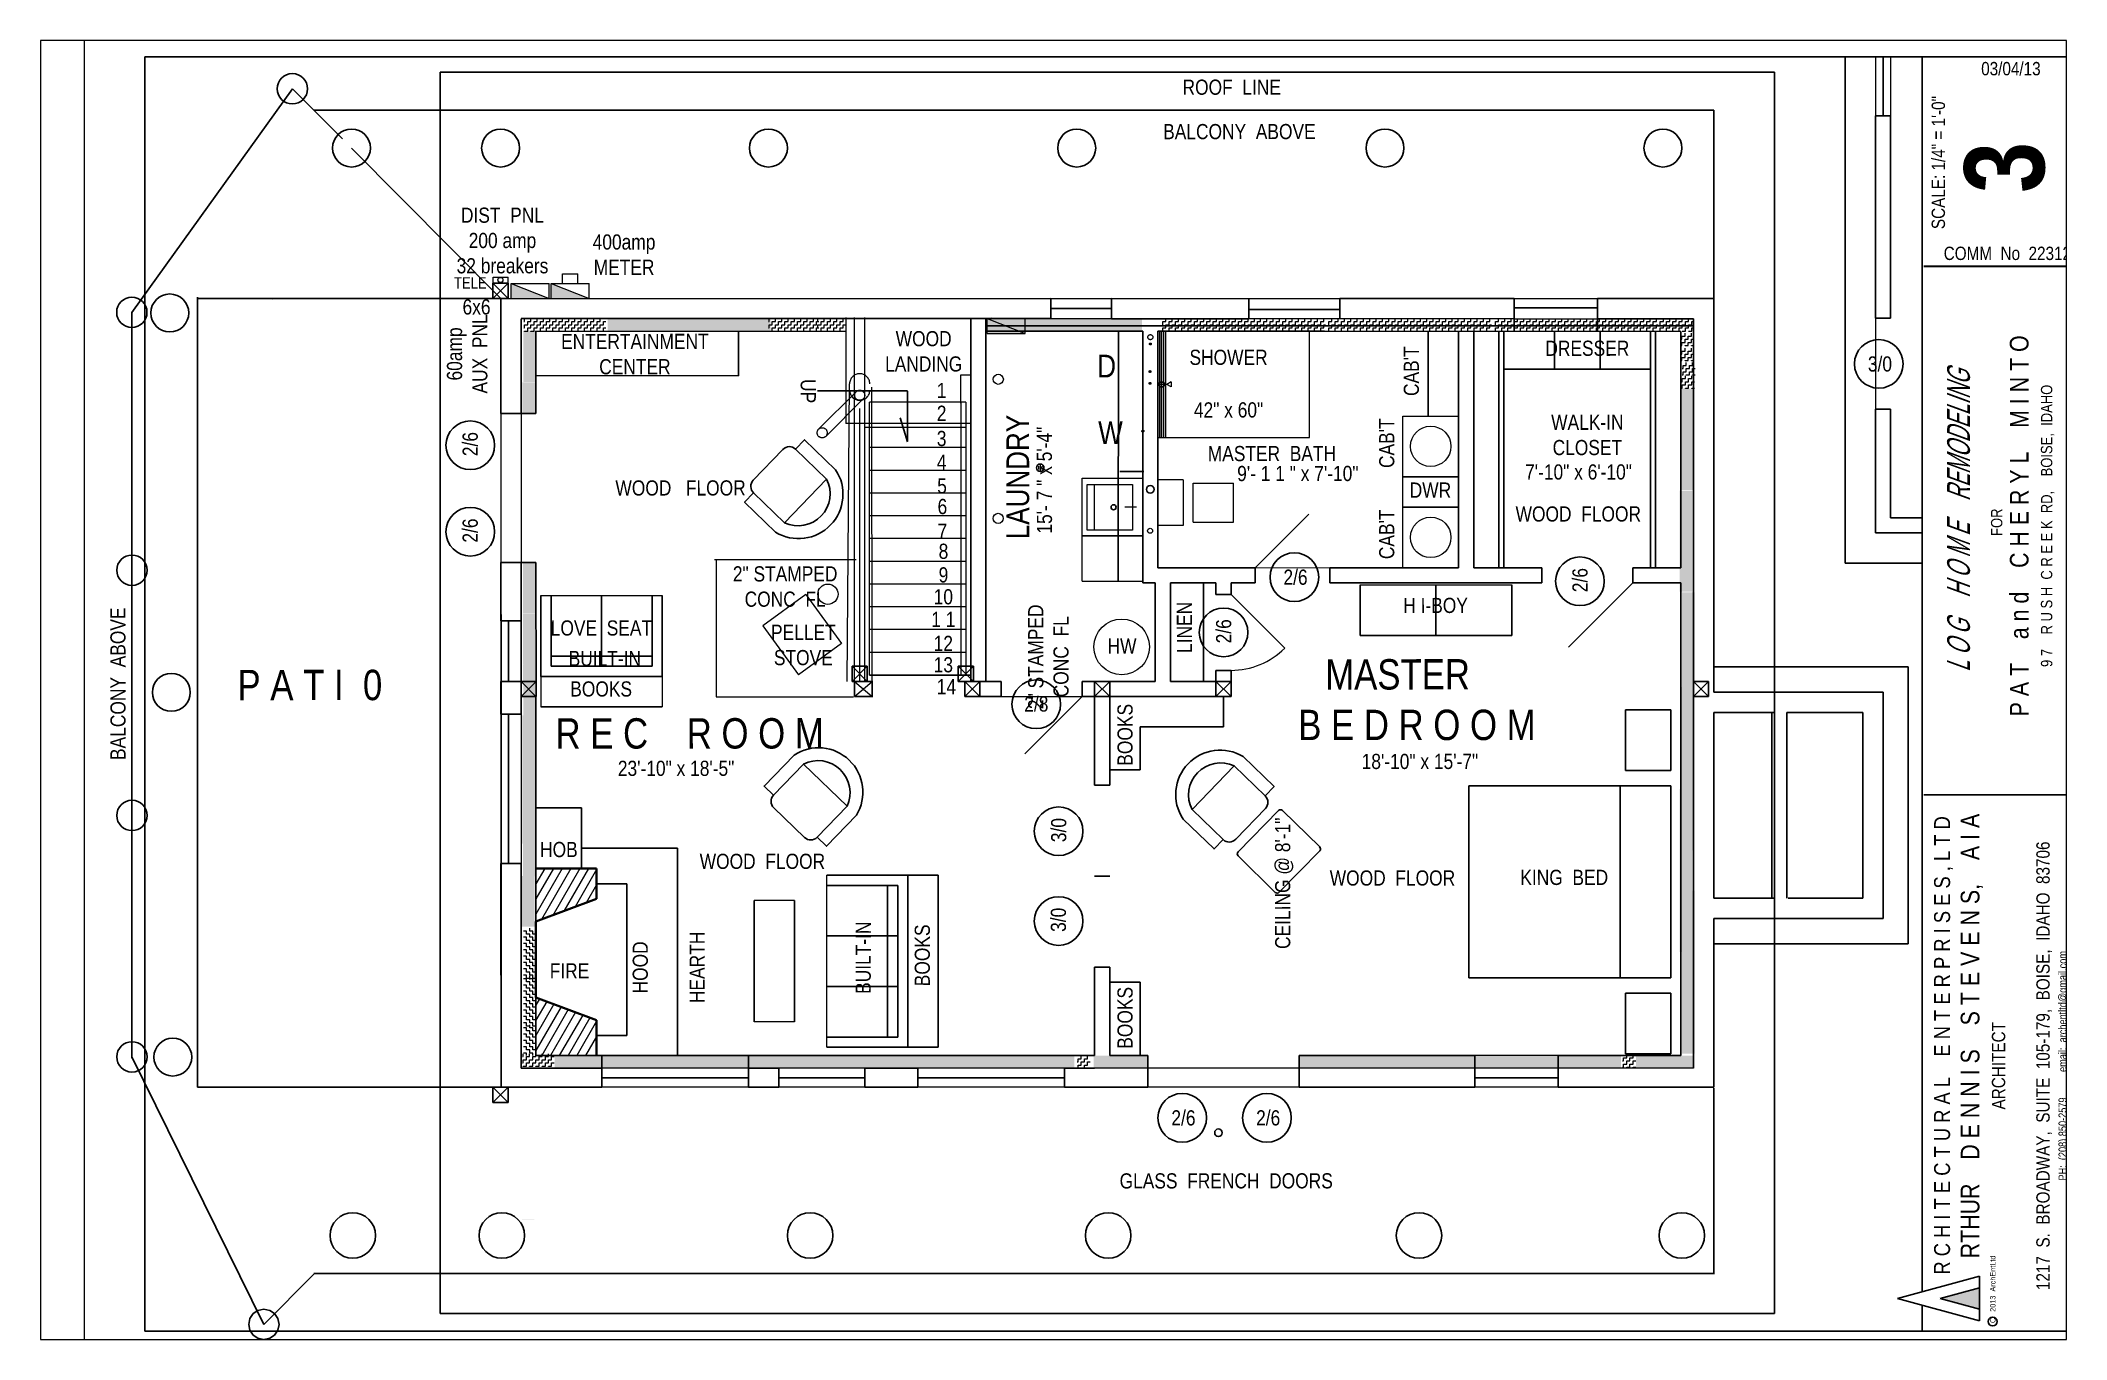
# Paper-space layout '11x17' of a CAD drawing. Header units: inches. Extents: x 0 to 16.7, y 0 to 10.7.
# The model-space entities are those that its viewports show. They can reach past a viewport. Long polylines and large blocks are cut down to what shows.
import ezdxf

# ---------------------------------------------------------------- set-up
doc = ezdxf.new("R2010")
doc.units = ezdxf.units.IN
doc.header["$MEASUREMENT"] = 0
for name, pattern in [('DASHDOT2', [0.5, 0.25, -0.125, 0, -0.125]), ('DOT', [0.25, 0, -0.25]), ('HIDDEN', [0.375, 0.25, -0.125])]:
    doc.linetypes.add(name, pattern=pattern)
for name, color, linetype, lineweight in [('BUILT-INS', 36, 'Continuous', 25), ('CONCRETE', 7, 'Continuous', 25), ('COUNTERTOPS', 7, 'Continuous', 20), ('DRIVEWAY', 7, 'DOT', 30), ('ELEC SYMBOLS', 7, 'Continuous', 20), ('FOUNDATION', 7, 'Continuous', 30), ('FURNITURE', 36, 'Continuous', 25), ('HVAC', 1, 'Continuous', 20), ('MASONRY', 14, 'Continuous', 30), ('PLUMBING', 5, 'Continuous', 20), ('ROOF', 7, 'HIDDEN', 30), ('STAIRS', 7, 'Continuous', 20), ('STAMPED  CONC  FL', 1, 'Continuous', 20), ('WALL FRAMING', 7, 'Continuous', 30), ('WALLS', 7, 'Continuous', 30), ('WINDOWS', 5, 'Continuous', 30)]:
    doc.layers.add(name, color=color, linetype=linetype, lineweight=lineweight)
for name, color, linetype in [('LLPLUMBING', 102, 'Continuous'), ('TEXT', 7, 'Continuous'), ('TEXT80', 15, 'Continuous'), ('TITLE BLOCK', 7, 'Continuous'), ('TITLE_BLOCK', 250, 'Continuous')]:
    doc.layers.add(name, color=color, linetype=linetype)
doc.styles.add('ARCH ENT', font='technical.ttf', dxfattribs={"height": 2})
doc.styles.add('ARCHENT', font='technical.ttf', dxfattribs={"height": 6})
doc.styles.add('EXIST', font='romans.shx', dxfattribs={"width": 0.75, "oblique": 20, "height": 12})

psp = doc.layouts.new('11x17')

msp = doc.modelspace()

# ---------------------------------------------------------------- texts
at = {"layer": 'COUNTERTOPS', "insert": (272.31, 720.16), "char_height": 6, "width": 360.0625, "attachment_point": 5, "rotation": 90.03277, "style": 'ARCHENT'}
msp.add_mtext("{\\C7;CAB'T}", dxfattribs=at)
at = {"layer": 'PLUMBING', "insert": (167.51, 639.91), "char_height": 6, "width": 360.0625, "attachment_point": 5, "rotation": 0.03277, "style": 'ARCHENT'}
msp.add_mtext('{\\C5;HW}', dxfattribs=at)
at = {"layer": 'STAMPED  CONC  FL', "char_height": 6, "width": 360.0625, "attachment_point": 5, "style": 'ARCHENT'}
for insert, rotation in [((34.19, 663.42), 0.03277), ((138.4, 635.66), 90.03277)]:
    msp.add_mtext('{\\C7;2" STAMPED\\PCONC  FL}', dxfattribs=dict(at, insert=insert, rotation=rotation))
at = {"layer": 'TEXT80', "attachment_point": 5, "style": 'ARCHENT'}
for s, insert, char_height, width, rotation in [('{\\C7;ROOF  LINE}', (210.93, 860.94), 6, 360.0625, 0.03277), ('{\\C7;BALCONY  ABOVE}', (213.97, 843.37), 6, 360.0625, 0.03277), ('{\\C6;TELE}', (-90.4, 783.57), 4.5, 270.0469, 0.03277), ('{\\C7;6x6}', (-87.95, 774.01), 6, 360.0625, 0.03277), ('{\\C7;ENTERTAINMENT\\PCENTER}', (-25.28, 755.36), 6, 360.0625, 0.03277), ('{\\C7;WOOD\\PLANDING}', (89.01, 756.45), 6, 360.0625, 0.03277), ('{\\C7;D}', (161.43, 750.66), 9, 360.0625, 0.03277), ('{\\C7;SHOWER}', (209.67, 754.08), 6, 360.0625, 0.03277), ("{\\C7;CAB'T}", (282.04, 748.63), 6, 360.0625, 90.03277), ('{\\C7;DRESSER}', (351.67, 757.66), 6, 360.0625, 0.03277), ('{\\C7;DRESSER}', (351.67, 757.66), 6, 360.0625, 0.03277), ('{\\C7;3/0}', (467.47, 751.45), 6, 360.0625, 0.03277), ('{\\C7;UP}', (43.29, 740.74), 6, 360.0625, 270.03277), ('{\\C7;1}', (96.12, 740.99), 6, 360.0625, 0.03277), ('{\\C7;1}', (96.12, 740.99), 6, 360.0625, 0.03277), ('{\\C7;2}', (96.12, 731.99), 6, 360.0625, 0.03277), ('{\\C7;2}', (96.12, 731.99), 6, 360.0625, 0.03277), ('{\\C7;LAUNDRY}', (126.33, 706.76), 9, 360.0625, 90.03277), ('{\\C7;42" x 60"}', (209.67, 733.27), 6, 360.0625, 0.03277), ('{\\C7;WALK-IN\\PCLOSET}', (351.67, 723.39), 6, 360.0625, 0.03277), ('{\\C7;2/6}', (-90.43, 719.79), 6, 360.0625, 89.96723), ('{\\C7;3}', (96.12, 721.97), 6, 360.0625, 0.03277), ('{\\C7;3}', (96.12, 721.97), 6, 360.0625, 0.03277), ('{\\C7;15\'- 7 " x 5\'-4"}', (136.83, 705.53), 6, 360.0625, 90.03277), ('{\\C7;W}', (162.94, 724.29), 9, 360.0625, 0.03277), ('{\\C7;4}', (96.12, 712.62), 6, 360.0625, 0.03277), ('{\\C7;4}', (96.12, 712.62), 6, 360.0625, 0.03277), ('{\\C7;\\P^IMASTER  BATH}', (225.88, 721.01), 6, 360.0625, 0.03277), ('{\\C7;5}', (96.28, 703.22), 6, 360.0625, 0.03277), ('{\\C7;5}', (96.28, 703.22), 6, 360.0625, 0.03277), ('{\\C7;9\'- 1 1 " x 7\'-10"}', (237.09, 708.13), 6, 360.0625, 0.03277), ('{\\C7;7\'-10" x 6\'-10"}', (348.17, 708.73), 6, 360.0625, 0.03277), ('{\\C7;WOOD   FLOOR}', (-7.21, 702.41), 6, 360.0625, 0.03277), ('{\\C7;6}', (96.42, 695.06), 6, 360.0625, 0.03277), ('{\\C7;6}', (96.42, 695.06), 6, 360.0625, 0.03277), ('{\\C7;DWR}', (289.57, 701.61), 6, 360.0625, 0.03277), ('{\\C7;2/6}', (-90.43, 685.59), 6, 360.0625, 89.96723), ("{\\C7;CAB'T}", (272.31, 684.11), 6, 360.0625, 90.03277), ('{\\C7;WOOD  FLOOR}', (348.09, 692.12), 6, 360.0625, 0.03277), ('{\\C7;7}', (96.42, 685.35), 6, 360.0625, 0.03277), ('{\\C7;7}', (96.42, 685.35), 6, 360.0625, 0.03277), ('{\\C7;8}', (96.85, 677.36), 6, 360.0625, 0.03277), ('{\\C7;8}', (96.85, 677.36), 6, 360.0625, 0.03277), ('{\\C7;9}', (96.85, 668.02), 6, 360.0625, 0.03277), ('{\\C7;9}', (96.85, 668.02), 6, 360.0625, 0.03277), ('{\\C7;2/6}', (236.17, 667.1), 6, 360.0625, 0.03277), ('{\\C7;2/6}', (348.8, 665.99), 6, 360.0625, 90.03277), ('{\\C7;10}', (96.79, 659.36), 6, 360.0625, 0.03277), ('{\\C7;10}', (96.79, 659.36), 6, 360.0625, 0.03277), ('{\\C7;H I-BOY}', (291.6, 655.94), 6, 360.0625, 0.03277), ('{\\C7;LOVE  SEAT}', (-38.53, 647.02), 6, 360.0625, 359.96723), ('{\\C7;1 1}', (96.79, 650.47), 6, 360.0625, 0.03277), ('{\\C7;1 1}', (96.79, 650.47), 6, 360.0625, 0.03277), ('{\\C7;LINEN}', (192.2, 647.29), 6, 360.0625, 90.03277), ('{\\C7;2/6}', (207.77, 645.75), 6, 360.0625, 90.03277), ('{\\C7;PELLET\\PSTOVE}', (41.39, 640.3), 6, 360.0625, 359.96723), ('{\\C7;12}', (96.79, 640.96), 6, 360.0625, 0.03277), ('{\\C7;12}', (96.79, 640.96), 6, 360.0625, 0.03277), ('{\\C7;BUILT-IN}', (-37.17, 634.96), 6, 360.0625, 359.96723), ('{\\C7;13}', (96.79, 632.47), 6, 360.0625, 0.03277), ('{\\C7;13}', (96.79, 632.47), 6, 360.0625, 0.03277), ('{\\C7;MASTER\\P    B E D R O O M }', (276.57, 618.63), 12, 360.0625, 0.03277), ('{\\C7;P A T I  0}', (-153.91, 624.42), 12, 360.0625, 0.03277), ('{\\C7;14}', (98.02, 623.85), 6, 360.0625, 0.03277), ('{\\C7;14}', (98.02, 623.85), 6, 360.0625, 0.03277), ('{\\C7;2/8}', (133.59, 616.95), 6, 360.0625, 359.96723), ('{\\C7;R E C    R O O M}', (-3.61, 605.28), 12, 360.0625, 0.03277), ('{\\C7;BOOKS}', (168.74, 604.8), 6, 360.0625, 89.96723), ('{\\C7;23\'-10" x 18\'-5"}', (-8.97, 591.5), 6, 360.0625, 0.03277), ('{\\C7;18\'-10" x 15\'-7"}', (285.4, 594.23), 6, 360.0625, 0.03277), ('{\\C7;3/0}', (142.49, 567.11), 6, 360.0625, 90.03277), ('{\\C7;WOOD  FLOOR}', (25.19, 554.71), 6, 360.0625, 0.03277), ('{\\C7;WOOD  FLOOR}', (274.54, 548.12), 6, 360.0625, 0.03277), ('{\\C7;KING  BED}', (342.52, 548.36), 6, 360.0625, 0.03277), ('{\\C7;BUILT-IN}', (65.14, 516.64), 6, 360.0625, 89.96723), ('{\\C7;BOOKS}', (88.5, 517.56), 6, 360.0625, 89.96723), ('{\\C7;3/0}', (142.36, 531.62), 6, 360.0625, 90.03277), ('{\\C7;FIRE}', (-51.15, 511.43), 6, 360.0625, 359.96723), ('{\\C7;BOOKS}', (168.74, 492.84), 6, 360.0625, 89.96723), ('{\\C7;2/6}', (191.82, 453.23), 6, 360.0625, 359.96723), ('{\\C7;2/6}', (225.35, 453.23), 6, 360.0625, 359.96723)]:
    msp.add_mtext(s, dxfattribs=dict(at, insert=insert, char_height=char_height, width=width, rotation=rotation))
at = {"layer": 'TEXT80', "color": 3, "char_height": 6, "width": 360.0625, "attachment_point": 5, "style": 'ARCHENT'}
for s, insert, rotation in [('{\\C7;DIST  PNL\\P200 amp\\P32 breakers}', (-77.69, 800.3), 0.03277), ('{\\C7;400amp\\PMETER}', (-29.57, 794.74), 0.03277), ('{\\C7;60amp\\PAUX  PNL}', (-91.63, 755.46), 90.03277), ('{\\C7;BALCONY  ABOVE}', (-229.82, 625), 90.03277), ('{\\C7;CEILING @ 8\'-1"}', (231.7, 546.06), 90.03277), ('{\\C7;GLASS  FRENCH  DOORS}', (208.74, 428.32), 0.03277)]:
    msp.add_mtext(s, dxfattribs=dict(at, insert=insert, rotation=rotation))
at = {"layer": 'TEXT80', "color": 1, "linetype": 'Continuous', "lineweight": 30, "char_height": 6, "width": 360.0625, "attachment_point": 5, "style": 'ARCHENT'}
for s, insert, rotation in [('{\\C7;BOOKS}', (-38.64, 622.9), 359.96723), ('{\\C7;HOB}', (-55.36, 559.39), 359.96723), ('{\\C7;HOOD}', (-23.12, 512.79), 89.96723), ('{\\C7;HEARTH}', (-0.62, 512.79), 89.96723)]:
    msp.add_mtext(s, dxfattribs=dict(at, insert=insert, rotation=rotation))
at = {"layer": 'TITLE BLOCK', "color": 7, "linetype": 'Continuous', "lineweight": 30, "ltscale": 0.5, "char_height": 5.2755, "attachment_point": 5, "style": 'ARCH ENT'}
for s, insert in [('\\A1;03/04/13', (519.3, 868.27)), ('COMM  No  22312', (517.89, 795.21))]:
    msp.add_mtext(s, dxfattribs=dict(at, insert=insert))
at = {"layer": 'TITLE BLOCK', "color": 7, "linetype": 'Continuous', "lineweight": 30, "ltscale": 0.5, "rotation": 90, "style": 'ARCH ENT'}
for s, insert, char_height, attachment_point in [('SCALE: 1/4" = 1\'-0"  ', (490.61, 831.16), 5.2755, 5), ('{\\fTechnical|b1|i0|c0|p34;3}', (500.83, 829.23), 31.6532, 2), ('\\P{\\H0.3769x;  FOR\\P\\H1.644x;P A T    a n d    C H E R Y L    M I N T O\\P\\H0.6083x;9 7    R U S H  C R E E K  RD,    BOISE,  IDAHO}', (514.04, 687.46), 11.9011, 5), ('        R C H I T E C T U R A L    E N T E R P R I S E S , L T D\\P{\\H1.167x;          RTHUR    D E N N I S    S T E V E N S,    A I A\\P\\H0.7145x;ARCHITECT\\P\\P1217  S.  BROADWAY,  SUITE  105-179,  BOISE,  IDAHO  83706\\P\\H0.5999x;PH:  (208) 850-2579          email:  archentltd@gmail.com}', (488.89, 473.88), 6.3306, 2)]:
    msp.add_mtext(s, dxfattribs=dict(at, insert=insert, char_height=char_height, attachment_point=attachment_point))
at = {"layer": 'TITLE BLOCK', "color": 7, "linetype": 'Continuous', "lineweight": 9, "ltscale": 50, "insert": (494.07, 689.42), "char_height": 9, "width": 201.5, "attachment_point": 2, "rotation": 90, "style": 'EXIST'}
msp.add_mtext('{\\fTechnical|b0|i0|c0|p34;L O G    H O M E    REMODELING}', dxfattribs=at)
at = {"layer": 'TITLE BLOCK', "color": 7, "linetype": 'HIDDEN', "insert": (511.08, 372.1), "char_height": 2.0983, "width": 29.5, "attachment_point": 1, "rotation": 90, "style": 'ARCHENT'}
msp.add_mtext('C   2013  ArchEntLtd', dxfattribs=at)

# ---------------------------------------------------------------- blocks, each defined once
blk = doc.blocks.new('A$C4B672F97')
at = {"layer": 'STAIRS', "color": 7, "linetype": 'HIDDEN', "lineweight": 9, "ltscale": 15}
for p, q in [((-3.14, 2.52), (-17.99, -12.33)), ((-0.31, -0.31), (-15.16, -15.16))]:
    blk.add_line(p, q, dxfattribs=at)
at = {"layer": 'STAIRS', "linetype": 'DASHDOT2', "lineweight": 9, "ltscale": 150}
for centre in [(-1.72, 1.1), (-16.57, -13.75)]:
    blk.add_circle(centre, 2, dxfattribs=at)
at = {"layer": 'STAIRS', "color": 7, "linetype": 'HIDDEN', "lineweight": 9, "ltscale": 15}
for centre, start, end in [((-1.72, 5.62), 0, 180), ((-1.72, 3.1), 180, 0)]:
    blk.add_arc(centre, 4, start, end, dxfattribs=at)

# ---------------------------------------------------------------- hatches: boundary and pattern name
at = {"layer": 'ELEC SYMBOLS', "linetype": 'Continuous', "lineweight": 20, "ltscale": 20}
for points in [[(-74.23, 783.28), (-74.23, 777.4), (-59.23, 777.4)], [(-58.4, 783.28), (-58.4, 777.4), (-43.4, 777.4)], [(129.19, 763.54), (114.19, 769.42), (114.19, 763.54)]]:
    msp.add_hatch(color=6, dxfattribs=at).paths.add_polyline_path(points)
at = {"layer": 'TITLE_BLOCK', "linetype": 'Continuous', "ltscale": 0.5}
msp.add_hatch(color=1, dxfattribs=at).paths.add_polyline_path([(506.87, 386.07), (491.29, 381.84), (506.87, 377.61)])
at = {"layer": 'WALLS', "linetype": 'Continuous', "lineweight": 20, "ltscale": 20}
h = msp.add_hatch(dxfattribs=at)
h.set_pattern_fill('ZIGZAG', color=46, scale=10, angle=90, style=0)
h.set_pattern_definition([(90, (700.4921, 470.9904), (-1.25, 1.25), [1.25, -1.25]), (180, (700.4921, 472.2404), (-1.25, -1.25), [1.25, -1.25])])
h.paths.add_polyline_path([(-69.42, 628.67), (-69.42, 584.67), (-64.42, 584.67), (-64.42, 628.67)])
h.paths.add_polyline_path([(-69.42, 584.67), (-69.42, 582.18), (-64.42, 582.18), (-64.42, 584.67)])
h.paths.add_polyline_path([(-69.42, 632.67), (-69.42, 628.67), (-64.42, 628.67), (-64.42, 632.67)])
h.paths.add_polyline_path([(-69.41, 744.31), (-64.4, 744.31), (-64.4, 764.68), (-69.41, 764.68)])
h.paths.add_polyline_path([(-64.42, 632.94), (-69.42, 632.94), (-69.42, 632.67), (-64.42, 632.67)])
h = msp.add_hatch(dxfattribs=at)
h.set_pattern_fill('ZIGZAG', color=46, scale=10, style=0)
h.set_pattern_definition([(0, (-293.9503, -0.5141), (1.25, 1.25), [1.25, -1.25]), (90, (-292.7003, -0.5141), (-1.25, 1.25), [1.25, -1.25])])
h.paths.add_polyline_path([(-49.27, 764.38), (-49.27, 769.39), (-69.26, 769.39), (-69.26, 764.39)])
h = msp.add_hatch(dxfattribs=at)
h.set_pattern_fill('ZIGZAG', color=46, scale=10, style=0)
h.set_pattern_definition([(0, (-274.01, -0.5141), (1.25, 1.25), [1.25, -1.25]), (90, (-272.76, -0.5141), (-1.25, 1.25), [1.25, -1.25])])
h.paths.add_polyline_path([(-36.81, 764.38), (-36.81, 769.39), (-49.32, 769.39), (-49.32, 764.39)])
h = msp.add_hatch(dxfattribs=at)
h.set_pattern_fill('ZIGZAG', color=46, scale=10, style=0)
h.set_pattern_definition([(0, (-147.2187, -0.5), (1.25, 1.25), [1.25, -1.25]), (90, (-145.9687, -0.5), (-1.25, 1.25), [1.25, -1.25])])
h.paths.add_polyline_path([(10.46, 769.41), (-33.54, 769.42), (-33.54, 764.42), (10.46, 764.41)])
h.paths.add_polyline_path([(-33.54, 769.42), (-36.03, 769.42), (-36.03, 764.42), (-33.54, 764.42)])
h.paths.add_polyline_path([(14.46, 769.41), (10.46, 769.41), (10.46, 764.41), (14.46, 764.41)])
h.paths.add_polyline_path([(16.97, 769.41), (14.46, 769.41), (14.46, 764.41), (16.97, 764.41)])
h.paths.add_polyline_path([(28.47, 769.4), (16.97, 769.41), (16.97, 764.41), (28.47, 764.4)])
h.paths.add_polyline_path([(158.46, 769.4), (154.46, 769.4), (154.46, 764.39), (158.46, 764.39)])
h.paths.add_polyline_path([(175.47, 769.4), (158.46, 769.4), (158.46, 764.39), (175.47, 764.39)])
h.paths.add_polyline_path([(113.63, 769.4), (113.63, 764.4), (154.46, 764.39), (154.46, 769.4)])
h = msp.add_hatch(dxfattribs=at)
h.set_pattern_fill('ZIGZAG', color=46, scale=10, style=0)
h.set_pattern_definition([(0, (-197.1369, -0.5141), (1.25, 1.25), [1.25, -1.25]), (90, (-195.8869, -0.5141), (-1.25, 1.25), [1.25, -1.25])])
h.paths.add_polyline_path([(47.55, 764.38), (47.55, 769.39), (27.55, 769.39), (27.55, 764.39)])
h = msp.add_hatch(dxfattribs=at)
h.set_pattern_fill('ZIGZAG', color=46, scale=10, style=0)
h.set_pattern_definition([(0, (-177.8378, -0.5141), (1.25, 1.25), [1.25, -1.25]), (90, (-176.5878, -0.5141), (-1.25, 1.25), [1.25, -1.25])])
h.paths.add_polyline_path([(58.26, 764.38), (58.26, 769.39), (46.85, 769.39), (46.85, 764.39)])
h = msp.add_hatch(dxfattribs=at)
h.set_pattern_fill('ZIGZAG', color=46, scale=10, style=0)
h.set_pattern_definition([(0, (72.3783, -0.5), (1.25, 1.25), [1.25, -1.25]), (90, (73.6283, -0.5), (-1.25, 1.25), [1.25, -1.25])])
h.paths.add_polyline_path([(230.06, 769.41), (186.06, 769.42), (186.06, 764.42), (230.06, 764.41)])
h.paths.add_polyline_path([(186.06, 769.42), (183.57, 769.42), (183.57, 764.42), (186.06, 764.42)])
h.paths.add_polyline_path([(234.06, 769.41), (230.06, 769.41), (230.06, 764.41), (234.06, 764.41)])
h.paths.add_polyline_path([(236.56, 769.41), (234.06, 769.41), (234.06, 764.41), (236.56, 764.41)])
h.paths.add_polyline_path([(248.07, 769.4), (236.56, 769.41), (236.56, 764.41), (248.07, 764.4)])
h = msp.add_hatch(dxfattribs=at)
h.set_pattern_fill('ZIGZAG', color=46, scale=10, style=0)
h.set_pattern_definition([(0, (138.1074, -0.5), (1.25, 1.25), [1.25, -1.25]), (90, (139.3574, -0.5), (-1.25, 1.25), [1.25, -1.25])])
h.paths.add_polyline_path([(295.79, 769.41), (251.79, 769.42), (251.79, 764.42), (295.79, 764.41)])
h.paths.add_polyline_path([(251.79, 769.42), (249.29, 769.42), (249.29, 764.42), (251.79, 764.42)])
h.paths.add_polyline_path([(299.79, 769.41), (295.79, 769.41), (295.79, 764.41), (299.79, 764.41)])
h.paths.add_polyline_path([(302.29, 769.41), (299.79, 769.41), (299.79, 764.41), (302.29, 764.41)])
h.paths.add_polyline_path([(313.8, 769.4), (302.29, 769.41), (302.29, 764.41), (313.79, 764.4)])
h = msp.add_hatch(dxfattribs=at)
h.set_pattern_fill('ZIGZAG', color=46, scale=10, style=0)
h.set_pattern_definition([(0, (204.0099, -0.5), (1.25, 1.25), [1.25, -1.25]), (90, (205.2599, -0.5), (-1.25, 1.25), [1.25, -1.25])])
h.paths.add_polyline_path([(361.69, 769.41), (317.69, 769.42), (317.69, 764.42), (361.69, 764.41)])
h.paths.add_polyline_path([(317.69, 769.42), (315.2, 769.42), (315.2, 764.42), (317.69, 764.42)])
h.paths.add_polyline_path([(365.69, 769.41), (361.69, 769.41), (361.69, 764.41), (365.69, 764.41)])
h.paths.add_polyline_path([(368.2, 769.41), (365.69, 769.41), (365.69, 764.41), (368.2, 764.41)])
h.paths.add_polyline_path([(379.7, 769.4), (368.2, 769.41), (368.2, 764.41), (379.7, 764.4)])
h = msp.add_hatch(dxfattribs=at)
h.set_pattern_fill('ZIGZAG', color=46, scale=10, style=0)
h.set_pattern_definition([(0, (269.255, -0.5), (1.25, 1.25), [1.25, -1.25]), (90, (270.505, -0.5), (-1.25, 1.25), [1.25, -1.25])])
h.paths.add_polyline_path([(382.94, 769.42), (380.44, 769.42), (380.44, 764.42), (382.94, 764.42)])
h.paths.add_polyline_path([(393.68, 764.41), (393.68, 769.41), (382.94, 769.42), (382.94, 764.42)])
h = msp.add_hatch(dxfattribs=at)
h.set_pattern_fill('ZIGZAG', color=46, scale=10, style=0)
h.set_pattern_definition([(360, (115.3427, -6.2129), (1.25, 1.25), [1.25, -1.25]), (90, (116.5927, -6.2129), (-1.25, 1.25), [1.25, -1.25])])
h.paths.add_polyline_path([(393.91, 758.68), (393.91, 763.69), (388.66, 763.69), (388.66, 758.68)])
h = msp.add_hatch(dxfattribs=at)
h.set_pattern_fill('ZIGZAG', color=46, scale=10, style=0)
h.set_pattern_definition([(360, (115.3427, -12.1983), (1.25, 1.25), [1.25, -1.25]), (90, (116.5927, -12.1983), (-1.25, 1.25), [1.25, -1.25])])
h.paths.add_polyline_path([(393.91, 752.7), (393.91, 757.7), (388.66, 757.7), (388.66, 752.7)])
h = msp.add_hatch(dxfattribs=at)
h.set_pattern_fill('ZIGZAG', color=46, scale=10, style=0)
h.set_pattern_definition([(360, (115.5004, -23.0665), (1.25, 1.25), [1.25, -1.25]), (90, (116.7504, -23.0665), (-1.25, 1.25), [1.25, -1.25])])
h.paths.add_polyline_path([(394.07, 741.83), (394.07, 746.83), (388.82, 746.83), (388.82, 741.83)])
h = msp.add_hatch(dxfattribs=at)
h.set_pattern_fill('ZIGZAG', color=46, scale=10, style=0)
h.set_pattern_definition([(360, (115.8157, -17.8687), (1.25, 1.25), [1.25, -1.25]), (90, (117.0657, -17.8687), (-1.25, 1.25), [1.25, -1.25])])
h.paths.add_polyline_path([(394.38, 747.03), (394.38, 752.03), (389.14, 752.03), (389.14, 747.03)])
h = msp.add_hatch(dxfattribs=at)
h.set_pattern_fill('ZIGZAG', color=46, scale=10, angle=90, style=0)
h.set_pattern_definition([(90, (700.097, 450.5605), (-1.25, 1.25), [1.25, -1.25]), (180, (700.097, 451.8105), (-1.25, -1.25), [1.25, -1.25])])
h.paths.add_polyline_path([(-69.81, 608.24), (-69.82, 564.24), (-64.82, 564.24), (-64.81, 608.24)])
h.paths.add_polyline_path([(-69.82, 564.24), (-69.82, 561.75), (-64.82, 561.75), (-64.82, 564.24)])
h.paths.add_polyline_path([(-69.81, 612.24), (-69.81, 608.24), (-64.81, 608.24), (-64.81, 612.24)])
h.paths.add_polyline_path([(-64.81, 612.51), (-69.81, 612.51), (-69.81, 612.24), (-64.81, 612.24)])
h.paths.add_polyline_path([(-69.8, 731.9), (-64.8, 731.9), (-64.8, 744.25), (-69.8, 744.25)])
h = msp.add_hatch(dxfattribs=at)
h.set_pattern_fill('ZIGZAG', color=46, scale=10, angle=90, style=0)
h.set_pattern_definition([(90, (1158.2328, 447.97), (-1.25, 1.25), [1.25, -1.25]), (180, (1158.2328, 449.22), (-1.25, -1.25), [1.25, -1.25])])
h.paths.add_polyline_path([(388.32, 605.65), (388.32, 561.65), (393.32, 561.65), (393.32, 605.65)])
h.paths.add_polyline_path([(388.32, 561.65), (388.32, 559.16), (393.32, 559.16), (393.32, 561.65)])
h.paths.add_polyline_path([(388.33, 609.65), (388.32, 605.65), (393.32, 605.65), (393.33, 609.65)])
h.paths.add_polyline_path([(388.33, 612.16), (388.33, 609.65), (393.33, 609.65), (393.33, 612.16)])
h.paths.add_polyline_path([(388.33, 623.66), (388.33, 612.16), (393.33, 612.16), (393.33, 623.66)])
h.paths.add_polyline_path([(388.33, 705.65), (388.33, 701.66), (393.33, 701.66), (393.33, 705.65)])
h.paths.add_polyline_path([(393.34, 741.66), (388.33, 741.66), (388.33, 705.65), (393.33, 705.65)])
h = msp.add_hatch(dxfattribs=at)
h.set_pattern_fill('ZIGZAG', color=46, scale=10, angle=90, style=0)
h.set_pattern_definition([(90, (1158.1126, 407.6917), (-1.25, 1.25), [1.25, -1.25]), (180, (1158.1126, 408.9417), (-1.25, -1.25), [1.25, -1.25])])
h.paths.add_polyline_path([(388.2, 565.38), (388.2, 521.38), (393.2, 521.38), (393.2, 565.38)])
h.paths.add_polyline_path([(388.2, 521.38), (388.2, 518.88), (393.2, 518.88), (393.2, 521.38)])
h.paths.add_polyline_path([(388.21, 569.38), (388.2, 565.38), (393.2, 565.38), (393.21, 569.38)])
h.paths.add_polyline_path([(388.21, 571.88), (388.21, 569.38), (393.21, 569.38), (393.21, 571.88)])
h.paths.add_polyline_path([(388.21, 583.38), (388.21, 571.88), (393.21, 571.88), (393.21, 583.38)])
h.paths.add_polyline_path([(388.21, 665.38), (388.21, 661.38), (393.21, 661.38), (393.21, 665.38)])
h.paths.add_polyline_path([(393.22, 701.38), (388.21, 701.38), (388.21, 665.38), (393.21, 665.38)])
h = msp.add_hatch(dxfattribs=at)
h.set_pattern_fill('ZIGZAG', color=46, scale=10, angle=90, style=0)
h.set_pattern_definition([(90, (700.392, 379.2916), (-1.25, 1.25), [1.25, -1.25]), (180, (700.392, 380.5416), (-1.25, -1.25), [1.25, -1.25])])
h.paths.add_polyline_path([(-69.51, 652.95), (-64.5, 652.95), (-64.5, 672.98), (-69.51, 672.98)])
h.paths.add_polyline_path([(-69.52, 536.93), (-64.52, 536.93), (-64.52, 536.97), (-69.52, 536.97)])
h = msp.add_hatch(dxfattribs=at)
h.set_pattern_fill('ZIGZAG', color=46, scale=10, angle=90, style=0)
h.set_pattern_definition([(90, (1159.0308, 367.4637), (-1.25, 1.25), [1.25, -1.25]), (180, (1159.0308, 368.7137), (-1.25, -1.25), [1.25, -1.25])])
h.paths.add_polyline_path([(389.12, 525.15), (389.11, 481.15), (394.11, 481.15), (394.12, 525.15)])
h.paths.add_polyline_path([(389.11, 481.15), (389.11, 478.65), (394.11, 478.65), (394.11, 481.15)])
h.paths.add_polyline_path([(389.12, 529.15), (389.12, 525.15), (394.12, 525.15), (394.12, 529.15)])
h.paths.add_polyline_path([(389.12, 531.65), (389.12, 529.15), (394.12, 529.15), (394.12, 531.65)])
h.paths.add_polyline_path([(389.13, 543.15), (389.12, 531.65), (394.12, 531.65), (394.13, 543.15)])
h.paths.add_polyline_path([(389.13, 625.15), (389.13, 621.15), (394.13, 621.15), (394.13, 625.15)])
h.paths.add_polyline_path([(394.14, 661.15), (389.13, 661.15), (389.13, 625.15), (394.13, 625.15)])
h = msp.add_hatch(dxfattribs=at)
h.set_pattern_fill('ZIGZAG', color=46, scale=10, angle=90, style=0)
h.set_pattern_definition([(90, (700.392, 359.1093), (-1.25, 1.25), [1.25, -1.25]), (180, (700.392, 360.3593), (-1.25, -1.25), [1.25, -1.25])])
h.paths.add_polyline_path([(-69.51, 632.77), (-64.5, 632.77), (-64.5, 652.8), (-69.51, 652.8)])
h.paths.add_polyline_path([(-69.52, 516.74), (-64.52, 516.74), (-64.52, 516.79), (-69.52, 516.79)])
h = msp.add_hatch(dxfattribs=at)
h.set_pattern_fill('ZIGZAG', color=46, scale=10, angle=90, style=0)
h.set_pattern_definition([(90, (700.392, 338.9417), (-1.25, 1.25), [1.25, -1.25]), (180, (700.392, 340.1917), (-1.25, -1.25), [1.25, -1.25])])
h.paths.add_polyline_path([(-69.52, 496.58), (-64.52, 496.58), (-64.52, 496.63), (-69.52, 496.63)])
h.paths.add_polyline_path([(-69.51, 625.9), (-64.5, 625.9), (-64.5, 632.63), (-69.51, 632.63)])
h = msp.add_hatch(dxfattribs=at)
h.set_pattern_fill('ZIGZAG', color=46, scale=10, angle=90, style=0)
h.set_pattern_definition([(90, (700.392, 275.12), (-1.25, 1.25), [1.25, -1.25]), (180, (700.392, 276.37), (-1.25, -1.25), [1.25, -1.25])])
h.paths.add_polyline_path([(-69.51, 548.78), (-64.5, 548.78), (-64.5, 568.81), (-69.51, 568.81)])
h.paths.add_polyline_path([(-69.52, 432.76), (-64.52, 432.76), (-64.52, 432.8), (-69.52, 432.8)])
h = msp.add_hatch(dxfattribs=at)
h.set_pattern_fill('ZIGZAG', color=46, scale=10, angle=90, style=0)
h.set_pattern_definition([(90, (699.8932, 255.2654), (-1.25, 1.25), [1.25, -1.25]), (180, (699.8932, 256.5154), (-1.25, -1.25), [1.25, -1.25])])
h.paths.add_polyline_path([(-70.01, 528.93), (-65, 528.93), (-65, 548.95), (-70.01, 548.95)])
h.paths.add_polyline_path([(-70.01, 412.9), (-65.01, 412.9), (-65.01, 412.95), (-70.01, 412.95)])
h = msp.add_hatch(dxfattribs=at)
h.set_pattern_fill('ZIGZAG', color=46, scale=10, angle=90, style=0)
h.set_pattern_definition([(90, (700.5881, 234.691), (-1.25, 1.25), [1.25, -1.25]), (180, (700.5881, 235.941), (-1.25, -1.25), [1.25, -1.25])])
h.paths.add_polyline_path([(-69.31, 508.01), (-64.31, 508.01), (-64.3, 528.38), (-69.31, 528.38)])
h = msp.add_hatch(dxfattribs=at)
h.set_pattern_fill('ZIGZAG', color=46, scale=10, angle=90, style=0)
h.set_pattern_definition([(90, (700.5881, 215.8317), (-1.25, 1.25), [1.25, -1.25]), (180, (700.5881, 217.0817), (-1.25, -1.25), [1.25, -1.25])])
h.paths.add_polyline_path([(-69.31, 489.15), (-64.31, 489.15), (-64.3, 509.52), (-69.31, 509.52)])
h = msp.add_hatch(dxfattribs=at)
h.set_pattern_fill('ZIGZAG', color=46, scale=10, angle=90, style=0)
h.set_pattern_definition([(90, (700.5881, 196.42), (-1.25, 1.25), [1.25, -1.25]), (180, (700.5881, 197.67), (-1.25, -1.25), [1.25, -1.25])])
h.paths.add_polyline_path([(-69.31, 477.9), (-64.31, 477.9), (-64.3, 490.11), (-69.31, 490.11)])
h = msp.add_hatch(dxfattribs=at)
h.set_pattern_fill('ZIGZAG', color=46, scale=10, style=0)
h.set_pattern_definition([(0, (-294.4676, -291.2604), (1.25, 1.25), [1.25, -1.25]), (90, (-293.2176, -291.2604), (-1.25, 1.25), [1.25, -1.25])])
h.paths.add_polyline_path([(-57.27, 473.64), (-57.27, 478.64), (-69.78, 478.64), (-69.78, 473.64)])
h = msp.add_hatch(dxfattribs=at)
h.set_pattern_fill('ZIGZAG', color=46, scale=10, style=0)
h.set_pattern_definition([(0, (-310.6555, -0.0402), (1.25, 1.25), [1.25, -1.25]), (90, (-309.4055, -0.0402), (-1.25, 1.25), [1.25, -1.25])])
h.paths.add_polyline_path([(-52.97, 477.86), (-56.97, 477.86), (-56.97, 472.86), (-52.97, 472.86)])
h.paths.add_polyline_path([(-8.97, 477.86), (-52.97, 477.86), (-52.97, 472.86), (-8.97, 472.86)])
h.paths.add_polyline_path([(-4.97, 477.86), (-8.97, 477.86), (-8.97, 472.86), (-4.97, 472.86)])
h.paths.add_polyline_path([(-3.47, 477.86), (-4.97, 477.86), (-4.97, 472.86), (-3.47, 472.86)])
h.paths.add_polyline_path([(29.53, 477.86), (-3.47, 477.86), (-3.47, 472.86), (29.53, 472.86)])
h.paths.add_polyline_path([(39.03, 477.86), (29.53, 477.86), (29.53, 472.86), (39.03, 472.86)])
h.paths.add_polyline_path([(43.03, 477.86), (39.03, 477.86), (39.03, 472.86), (43.03, 472.86)])
h.paths.add_polyline_path([(56.03, 477.86), (43.03, 477.86), (43.03, 472.86), (56.03, 472.86)])
h.paths.add_polyline_path([(63.75, 477.86), (63.75, 472.86), (85.03, 472.86), (85.03, 477.86)])
h = msp.add_hatch(dxfattribs=at)
h.set_pattern_fill('ZIGZAG', color=46, scale=10, style=0)
h.set_pattern_definition([(0, (-218.1047, -0.0402), (1.25, 1.25), [1.25, -1.25]), (90, (-216.8547, -0.0402), (-1.25, 1.25), [1.25, -1.25])])
h.paths.add_polyline_path([(39.58, 477.86), (35.58, 477.86), (35.58, 472.86), (39.58, 472.86)])
h.paths.add_polyline_path([(83.58, 477.86), (39.58, 477.86), (39.58, 472.86), (83.58, 472.86)])
h.paths.add_polyline_path([(87.58, 477.86), (83.58, 477.86), (83.58, 472.86), (87.58, 472.86)])
h.paths.add_polyline_path([(89.08, 477.86), (87.58, 477.86), (87.58, 472.86), (89.08, 472.86)])
h.paths.add_polyline_path([(122.08, 477.86), (89.08, 477.86), (89.08, 472.86), (122.08, 472.86)])
h.paths.add_polyline_path([(131.58, 477.86), (122.08, 477.86), (122.08, 472.86), (131.58, 472.86)])
h.paths.add_polyline_path([(135.58, 477.86), (131.58, 477.86), (131.58, 472.86), (135.58, 472.86)])
h.paths.add_polyline_path([(148.58, 477.86), (135.58, 477.86), (135.58, 472.86), (148.58, 472.86)])
h.paths.add_polyline_path([(21.29, 477.86), (21.29, 472.86), (35.58, 472.86), (35.58, 477.86)])
h.paths.add_polyline_path([(156.3, 477.86), (156.3, 472.86), (177.58, 472.86), (177.58, 477.86)])
h = msp.add_hatch(dxfattribs=at)
h.set_pattern_fill('ZIGZAG', color=46, scale=10, style=0)
h.set_pattern_definition([(360, (-123.604, -292.1177), (1.25, 1.25), [1.25, -1.25]), (90, (-122.354, -292.1177), (-1.25, 1.25), [1.25, -1.25])])
h.paths.add_polyline_path([(154.96, 472.78), (154.96, 477.78), (149.72, 477.78), (149.72, 472.78)])
h = msp.add_hatch(dxfattribs=at)
h.set_pattern_fill('ZIGZAG', color=46, scale=10, style=0)
h.set_pattern_definition([(0, (-1.7173, 0), (1.25, 1.25), [1.25, -1.25]), (90, (-0.4673, 0), (-1.25, 1.25), [1.25, -1.25])])
h.paths.add_polyline_path([(255.97, 477.9), (251.97, 477.9), (251.97, 472.9), (255.97, 472.9)])
h.paths.add_polyline_path([(299.97, 477.9), (255.97, 477.9), (255.97, 472.9), (299.97, 472.9)])
h.paths.add_polyline_path([(303.97, 477.9), (299.97, 477.9), (299.97, 472.9), (303.97, 472.9)])
h.paths.add_polyline_path([(305.47, 477.9), (303.97, 477.9), (303.97, 472.9), (305.47, 472.9)])
h.paths.add_polyline_path([(338.47, 477.9), (305.47, 477.9), (305.47, 472.9), (338.47, 472.9)])
h.paths.add_polyline_path([(347.97, 477.9), (338.47, 477.9), (338.47, 472.9), (347.97, 472.9)])
h.paths.add_polyline_path([(351.97, 477.9), (347.97, 477.9), (347.97, 472.9), (351.97, 472.9)])
h.paths.add_polyline_path([(364.97, 477.9), (351.97, 477.9), (351.97, 472.9), (364.97, 472.9)])
h.paths.add_polyline_path([(393.97, 477.9), (370.97, 477.9), (370.97, 472.9), (393.97, 472.9)])
h.paths.add_polyline_path([(237.67, 477.9), (237.67, 472.9), (251.97, 472.9), (251.97, 477.9)])
h = msp.add_hatch(dxfattribs=at)
h.set_pattern_fill('ZIGZAG', color=46, scale=10, style=0)
h.set_pattern_definition([(360, (92.2723, -291.6716), (1.25, 1.25), [1.25, -1.25]), (90, (93.5223, -291.6716), (-1.25, 1.25), [1.25, -1.25])])
h.paths.add_polyline_path([(370.84, 473.22), (370.84, 478.23), (365.59, 478.23), (365.59, 473.22)])

# ---------------------------------------------------------------- linework, layer by layer
at = {"layer": 'BUILT-INS', "linetype": 'Continuous', "ltscale": 20}
msp.add_line((199.73, 664.92), (199.76, 625.94), dxfattribs=at)
at = {"layer": 'CONCRETE', "ltscale": 15}
for p, q in [((-198.32, 465.4), (-198.32, 777.9)), ((-198.32, 777.4), (-78.32, 777.4)), ((-78.32, 465.4), (-198.32, 465.4))]:
    msp.add_line(p, q, dxfattribs=at)
at = {"layer": 'COUNTERTOPS', "linetype": 'Continuous', "ltscale": 20}
for p, q in [((278.68, 730.9), (300.68, 730.9)), ((278.68, 670.9), (278.68, 730.9)), ((151.68, 665.55), (151.69, 706.26)), ((151.69, 706.26), (175.68, 706.26)), ((151.68, 665.55), (175.68, 665.55))]:
    msp.add_line(p, q, dxfattribs=at)
at = {"layer": 'DRIVEWAY', "color": 7, "linetype": 'Continuous', "lineweight": 9, "ltscale": 20}
msp.add_arc((210.68, 660.3), 30, 270.00002, 315.00002, dxfattribs=at)
at = {"layer": 'ELEC SYMBOLS', "color": 6, "linetype": 'Continuous', "lineweight": 20, "ltscale": 20}
for p, q in [((-81.36, 783.41), (-81.4, 785.86)), ((-81.4, 785.86), (-75.4, 785.86)), ((-75.42, 783.39), (-75.4, 785.86)), ((-53.9, 783.28), (-53.9, 787.16)), ((-53.9, 787.16), (-47.9, 787.16)), ((-47.9, 783.28), (-47.9, 787.16)), ((-74.23, 777.4), (-74.23, 783.28)), ((-74.23, 783.28), (-59.23, 783.28)), ((-74.23, 783.28), (-59.23, 777.4)), ((-59.23, 777.4), (-59.23, 783.28)), ((-58.4, 777.4), (-58.4, 783.28)), ((-58.4, 783.28), (-43.4, 783.28)), ((-58.4, 783.28), (-43.4, 777.4)), ((-43.4, 777.4), (-43.4, 783.28)), ((114.19, 763.54), (114.19, 769.42)), ((114.19, 769.42), (129.19, 769.42)), ((114.19, 769.42), (129.19, 763.54)), ((114.19, 763.54), (129.19, 763.54)), ((129.19, 763.54), (129.19, 769.42))]:
    msp.add_line(p, q, dxfattribs=at)
at = {"layer": 'ELEC SYMBOLS', "color": 6, "lineweight": 20, "ltscale": 15}
msp.add_circle((-78.51, 784.74), 1, dxfattribs=at)
at = {"layer": 'FOUNDATION', "color": 8, "ltscale": 15}
for p, q in [((468.68, 621.65), (401.68, 621.65)), ((468.68, 621.65), (468.68, 532.15)), ((460.68, 613.65), (430.68, 613.65)), ((460.68, 613.65), (460.68, 540.15)), ((425.68, 540.15), (401.68, 540.15)), ((460.68, 540.15), (431.18, 540.15)), ((468.68, 532.15), (401.68, 532.15))]:
    msp.add_line(p, q, dxfattribs=at)
at = {"layer": 'FURNITURE', "linetype": 'Continuous', "ltscale": 15}
for p, q in [((15.68, 764.39), (15.68, 746.8)), ((376.68, 764.38), (376.68, 670.9)), ((207.67, 619.9), (207.67, 607.9)), ((174.68, 607.9), (174.68, 590.9)), ((174.68, 506.9), (174.68, 477.9))]:
    msp.add_line(p, q, dxfattribs=at)
at = {"layer": 'FURNITURE', "linetype": 'HIDDEN', "ltscale": 20}
for p, q in [((166.01, 665.49), (166.17, 764.41)), ((316.68, 670.9), (316.68, 764.39)), ((338.68, 764.39), (338.68, 749.39)), ((356.68, 764.39), (356.68, 749.39)), ((166.6, 708.93), (176.16, 708.93)), ((278.68, 706.9), (300.68, 706.9)), ((278.68, 694.9), (300.68, 694.9)), ((151.41, 683.55), (175.68, 683.55)), ((291.74, 664.07), (291.74, 644.07))]:
    msp.add_line(p, q, dxfattribs=at)
at = {"layer": 'FURNITURE', "linetype": 'Continuous', "ltscale": 20}
for p, q in [((288.69, 730.9), (288.7, 764.39)), ((318.68, 670.9), (318.68, 764.39)), ((318.68, 749.39), (376.68, 749.39)), ((-62.44, 627.9), (-62.44, 659.9)), ((-58.44, 631.9), (-58.44, 659.9)), ((-38.44, 659.9), (-38.44, 631.9)), ((-18.44, 659.9), (-18.44, 631.9)), ((-14.44, 659.9), (-14.44, 627.9)), ((261.74, 644.07), (261.74, 664.07)), ((321.74, 664.07), (321.74, 644.07)), ((321.74, 644.07), (261.74, 644.07)), ((-18.44, 635.9), (-58.44, 635.9)), ((-14.44, 627.9), (-62.44, 627.9)), ((-18.44, 631.9), (-58.44, 631.9)), ((-14.44, 615.9), (-62.44, 615.9)), ((366.71, 614.65), (366.71, 590.65)), ((366.71, 614.65), (384.71, 614.65)), ((384.71, 590.65), (384.71, 614.65)), ((366.71, 590.65), (384.71, 590.65)), ((304.71, 584.65), (384.71, 584.65)), ((304.71, 508.65), (304.71, 584.65)), ((364.71, 584.65), (364.71, 508.65)), ((384.71, 584.65), (384.71, 508.65)), ((50.74, 549.24), (94.74, 549.24)), ((50.74, 545.24), (78.74, 545.24)), ((74.74, 545.24), (74.74, 485.24)), ((78.74, 545.24), (78.74, 485.24)), ((82.74, 549.24), (82.74, 481.24)), ((94.74, 549.24), (94.74, 481.24)), ((21.9, 539.24), (21.9, 491.24)), ((37.9, 539.24), (37.9, 491.24)), ((50.74, 525.24), (78.74, 525.24)), ((50.74, 505.24), (78.74, 505.24)), ((50.74, 505.24), (78.74, 505.24)), ((50.74, 505.24), (78.74, 505.24)), ((384.71, 508.65), (304.71, 508.65)), ((366.71, 478.65), (366.71, 502.65)), ((366.71, 502.65), (384.71, 502.65)), ((384.71, 502.65), (384.71, 478.65)), ((78.74, 485.24), (50.74, 485.24)), ((50.74, 485.24), (78.74, 485.24)), ((50.74, 485.24), (78.74, 485.24)), ((94.74, 481.24), (50.74, 481.24)), ((366.71, 478.65), (384.71, 478.65))]:
    msp.add_line(p, q, dxfattribs=at)
at = {"layer": 'FURNITURE', "linetype": 'HIDDEN', "ltscale": 15}
msp.add_line((378.68, 764.38), (378.68, 670.9), dxfattribs=at)
at = {"layer": 'FURNITURE', "ltscale": 15}
for p, q in [((15.68, 746.8), (-64.44, 746.97)), ((207.67, 607.9), (174.68, 607.9)), ((174.68, 590.9), (162.68, 590.9)), ((174.68, 506.9), (162.68, 506.9))]:
    msp.add_line(p, q, dxfattribs=at)
at = {"layer": 'FURNITURE', "linetype": 'Continuous', "ltscale": 0.75}
for p, q in [((21.57, 705.49), (33.33, 717.7)), ((50.61, 705.97), (33.95, 688.67)), ((41.4, 593.2), (58.7, 576.55)), ((195.23, 575.2), (211.89, 592.5)), ((41.88, 564.17), (29.67, 575.93)), ((224.26, 575.68), (212.51, 563.46)), ((229.42, 574.84), (213.42, 558.51)), ((245.73, 560.45), (231.02, 574.86)), ((213.43, 556.89), (228.14, 542.49)), ((229.75, 542.5), (245.76, 558.84))]:
    msp.add_line(p, q, dxfattribs=at)
at = {"layer": 'FURNITURE', "color": 46, "linetype": 'Continuous', "lineweight": 20, "ltscale": 20}
for p, q in [((-62.44, 659.9), (-14.44, 659.9)), ((261.74, 664.07), (321.74, 664.07)), ((50.74, 481.24), (50.74, 549.24))]:
    msp.add_line(p, q, dxfattribs=at)
at = {"layer": 'FURNITURE', "linetype": 'Continuous', "lineweight": 9, "ltscale": 20}
for p, q in [((-62.44, 627.9), (-62.44, 615.9)), ((-14.44, 627.9), (-14.44, 615.9)), ((37.9, 539.24), (21.9, 539.24)), ((37.9, 491.24), (21.9, 491.24))]:
    msp.add_line(p, q, dxfattribs=at)
at = {"layer": 'FURNITURE', "linetype": 'Continuous', "ltscale": 0.75}
for points in [[(50.61, 705.97), (50.61, 705.97), (38.32, 717.79), (41.89, 721.5), (54.18, 709.67)], [(33.97, 688.67), (33.97, 688.67), (21.68, 700.5), (18.11, 696.79), (30.4, 684.96)], [(41.4, 593.2), (41.4, 593.2), (29.58, 580.92), (25.87, 584.49), (37.7, 596.77)], [(211.87, 592.49), (211.87, 592.49), (224.15, 580.67), (227.72, 584.37), (215.44, 596.2)], [(58.7, 576.56), (58.7, 576.56), (46.87, 564.28), (50.58, 560.71), (62.41, 572.99)], [(195.23, 575.2), (195.23, 575.2), (207.51, 563.37), (203.94, 559.66), (191.66, 571.49)]]:
    msp.add_lwpolyline(points, dxfattribs=at)
for centre, radius, start, end in [((35.87, 715.25), 3.53, 46.08594, 136.08594), ((39.5, 699.99), 17.58, 238.76634, 33.40556), ((39.31, 700.17), 12.69, 245.01054, 27.1613), ((24.13, 703.04), 3.53, 136.08594, 226.08594), ((47.38, 582.09), 17.58, 328.76634, 123.40556), ((47.2, 581.91), 12.69, 335.01054, 117.1613), ((206.34, 581.17), 17.58, 58.76634, 213.40556), ((206.52, 580.99), 12.69, 65.01054, 207.1613), ((32.12, 578.47), 3.53, 136.08594, 226.08594), ((221.71, 578.12), 3.53, 316.08594, 46.08594), ((230.22, 574.04), 1.14, 45.58756, 135.58756), ((230.22, 574.04), 1.14, 45.58756, 135.58756), ((230.24, 574.04), 1.14, 45.58756, 135.58756), ((44.33, 566.73), 3.53, 226.08594, 316.08594), ((209.96, 565.91), 3.53, 226.08594, 316.08594), ((214.23, 557.71), 1.14, 135.58756, 225.58756), ((244.93, 559.64), 1.14, 315.58756, 45.58756), ((244.93, 559.64), 1.14, 315.58756, 45.58756), ((244.94, 559.64), 1.14, 315.58756, 45.58756), ((228.94, 543.3), 1.14, 225.58756, 315.58756)]:
    msp.add_arc(centre, radius, start, end, dxfattribs=at)
at = {"layer": 'HVAC', "ltscale": 15}
for p, q in [((42.32, 660.26), (25.35, 647.89)), ((42.32, 660.26), (56.45, 640.87)), ((25.35, 647.89), (39.48, 628.5)), ((56.45, 640.87), (39.48, 628.5))]:
    msp.add_line(p, q, dxfattribs=at)
at = {"layer": 'HVAC', "lineweight": 20, "ltscale": 15}
msp.add_circle((51.12, 660.41), 4, dxfattribs=at)
at = {"layer": 'LLPLUMBING', "color": 3, "linetype": 'Continuous', "lineweight": 20, "ltscale": 20}
for p, q in [((184.68, 722.4), (184.68, 764.4)), ((241.68, 722.4), (241.69, 764.4))]:
    msp.add_line(p, q, dxfattribs=at)
at = {"layer": 'LLPLUMBING', "lineweight": 20, "ltscale": 15}
msp.add_line((181.69, 722.41), (241.69, 722.4), dxfattribs=at)
at = {"layer": 'MASONRY', "color": 1, "linetype": 'Continuous', "lineweight": 30, "ltscale": 15}
for p, q in [((-46.44, 575.9), (-64.44, 575.9)), ((-8.44, 559.9), (-46.44, 559.9))]:
    msp.add_line(p, q, dxfattribs=at)
at = {"layer": 'MASONRY', "color": 1, "linetype": 'Continuous', "lineweight": 30, "ltscale": 20}
for p, q in [((-46.44, 575.9), (-46.44, 551.9)), ((-8.44, 559.9), (-8.44, 477.9))]:
    msp.add_line(p, q, dxfattribs=at)
at = {"layer": 'MASONRY', "color": 1, "linetype": 'Continuous', "lineweight": 40, "ltscale": 15}
for p, q in [((-40.44, 551.9), (-64.44, 551.9)), ((-40.44, 551.9), (-40.44, 539.9)), ((-64.44, 530.9), (-64.44, 500.9)), ((-40.44, 491.9), (-40.44, 477.9))]:
    msp.add_line(p, q, dxfattribs=at)
at = {"layer": 'MASONRY', "color": 1, "linetype": 'Continuous', "lineweight": 9, "ltscale": 20}
for p, q in [((-54.05, 551.9), (-64.44, 533.9)), ((-60.97, 551.9), (-64.44, 545.9)), ((-57.51, 551.9), (-64.44, 539.9)), ((-50.58, 551.9), (-62.23, 531.73)), ((-47.12, 551.9), (-57.81, 533.39)), ((-43.65, 551.9), (-53.38, 535.04)), ((-40.44, 551.47), (-48.96, 536.7)), ((-40.44, 545.47), (-44.54, 538.36)), ((-63.01, 500.37), (-64.44, 497.9)), ((-60.17, 499.3), (-64.44, 491.9)), ((-57.32, 498.23), (-64.44, 485.9)), ((-54.47, 497.16), (-64.44, 479.9)), ((-51.62, 496.09), (-62.13, 477.9)), ((-48.78, 495.03), (-58.66, 477.9)), ((-45.93, 493.96), (-55.2, 477.9)), ((-43.08, 492.89), (-51.74, 477.9)), ((-40.44, 491.47), (-48.27, 477.9)), ((-40.44, 485.47), (-44.81, 477.9))]:
    msp.add_line(p, q, dxfattribs=at)
at = {"layer": 'MASONRY', "color": 1, "linetype": 'HIDDEN', "lineweight": 30, "ltscale": 20}
for p, q in [((-40.44, 545.9), (-28.44, 545.9)), ((-28.44, 485.9), (-28.44, 545.9)), ((-40.44, 485.9), (-28.44, 485.9))]:
    msp.add_line(p, q, dxfattribs=at)
at = {"layer": 'MASONRY', "color": 1, "linetype": 'Continuous', "lineweight": 40, "ltscale": 20}
for p, q in [((-40.44, 539.9), (-64.44, 530.9)), ((-40.44, 491.9), (-64.44, 500.9))]:
    msp.add_line(p, q, dxfattribs=at)
at = {"layer": 'PLUMBING', "linetype": 'Continuous', "lineweight": 9, "ltscale": 20}
for p, q in [((182.44, 722.41), (182.44, 764.41)), ((183.18, 722.41), (183.19, 764.41)), ((183.93, 722.4), (183.94, 764.4))]:
    msp.add_line(p, q, dxfattribs=at)
at = {"layer": 'PLUMBING', "linetype": 'Continuous', "lineweight": 25, "ltscale": 20}
msp.add_line((184.68, 722.4), (184.68, 764.4), dxfattribs=at)
at = {"layer": 'PLUMBING', "linetype": 'Continuous', "lineweight": 20, "ltscale": 20}
for p, q in [((185.24, 743.4), (181.68, 743.4)), ((187.01, 744.43), (185.24, 743.4)), ((187.01, 742.38), (185.24, 743.4)), ((187.01, 744.43), (187.01, 742.38))]:
    msp.add_line(p, q, dxfattribs=at)
at = {"layer": 'PLUMBING', "color": 3, "linetype": 'Continuous', "lineweight": 20, "ltscale": 20}
for p, q in [((134.42, 711.13), (134.45, 709.74)), ((135.13, 711.53), (135.08, 709.24)), ((135.82, 711.1), (135.73, 709.72))]:
    msp.add_line(p, q, dxfattribs=at)
at = {"layer": 'PLUMBING', "color": 3, "linetype": 'Continuous', "lineweight": 30, "ltscale": 20}
msp.add_line((135.13, 710.41), (135.13, 710.41), dxfattribs=at)
msp.add_line((135.13, 710.41), (135.13, 710.41), dxfattribs=at)
at = {"layer": 'PLUMBING', "linetype": 'Continuous', "lineweight": 20, "ltscale": 15}
for p, q in [((191.68, 705.65), (181.68, 705.65)), ((191.68, 705.65), (191.68, 687.65)), ((195.68, 688.95), (195.68, 704.35)), ((195.68, 704.35), (211.68, 704.35)), ((211.68, 688.95), (211.68, 704.35)), ((191.68, 687.65), (181.68, 687.65)), ((195.68, 688.95), (211.68, 688.95))]:
    msp.add_line(p, q, dxfattribs=at)
at = {"layer": 'PLUMBING'}
for p, q in [((153.68, 703.81), (171.68, 703.81)), ((153.68, 685.81), (153.68, 703.81)), ((156.68, 685.81), (156.68, 703.81)), ((171.68, 703.81), (171.68, 685.81)), ((171.68, 685.81), (153.68, 685.81))]:
    msp.add_line(p, q, dxfattribs=at)
at = {"layer": 'PLUMBING', "lineweight": 9}
msp.add_line((173.18, 694.81), (168.68, 694.81), dxfattribs=at)
at = {"layer": 'PLUMBING', "linetype": 'HIDDEN', "lineweight": 20, "ltscale": 25}
for centre, radius in [((178.72, 762.09), 1), ((178.72, 759.4), 0.375), ((178.6, 748.48), 0.375), ((178.6, 743.81), 0.375)]:
    msp.add_circle(centre, radius, dxfattribs=at)
at = {"layer": 'PLUMBING', "color": 3, "lineweight": 20, "ltscale": 15}
for centre in [(118.55, 745.42), (118.55, 745.42), (118.52, 690.42), (118.52, 690.42)]:
    msp.add_circle(centre, 2, dxfattribs=at)
at = {"layer": 'PLUMBING', "linetype": 'Continuous', "lineweight": 30, "ltscale": 15}
for centre, radius in [((183.18, 743.4), 1), ((178.69, 701.9), 1.5)]:
    msp.add_circle(centre, radius, dxfattribs=at)
at = {"layer": 'PLUMBING', "color": 128, "linetype": 'HIDDEN', "lineweight": 20, "ltscale": 25}
msp.add_circle((175.76, 724.93), 0.375, dxfattribs=at)
at = {"layer": 'PLUMBING', "linetype": 'Continuous', "lineweight": 20, "ltscale": 15}
for centre, radius in [((289.68, 718.9), 8), ((289.68, 682.9), 8), ((167.38, 639.57), 11)]:
    msp.add_circle(centre, radius, dxfattribs=at)
at = {"layer": 'PLUMBING', "color": 3, "linetype": 'Continuous', "lineweight": 30, "ltscale": 15}
for centre in [(135.13, 710.41), (205.68, 447.4)]:
    msp.add_circle(centre, 1.5, dxfattribs=at)
at = {"layer": 'PLUMBING', "lineweight": -3}
msp.add_circle((164.18, 694.81), 1, dxfattribs=at)
at = {"layer": 'PLUMBING', "lineweight": 20, "ltscale": 15}
msp.add_circle((178.61, 685.5), 1, dxfattribs=at)
at = {"layer": 'ROOF', "linetype": 'HIDDEN', "ltscale": 50}
for p, q in [((-102.32, 375.9), (-102.32, 866.9)), ((-102.32, 866.9), (425.68, 866.9)), ((425.68, 866.9), (425.68, 375.9)), ((-102.32, 375.9), (425.68, 375.9))]:
    msp.add_line(p, q, dxfattribs=at)
at = {"layer": 'ROOF', "ltscale": 50}
for p in [(453.68, 872.95), (484.21, 672.65)]:
    msp.add_line(p, (453.68, 672.65), dxfattribs=at)
at = {"layer": 'ROOF', "color": 8, "ltscale": 50}
for p, q in [((478.68, 631.65), (401.68, 631.65)), ((478.68, 522.15), (401.68, 522.15))]:
    msp.add_line(p, q, dxfattribs=at)
at = {"layer": 'ROOF', "color": 8, "linetype": 'HIDDEN', "ltscale": 50}
msp.add_line((478.68, 631.65), (478.68, 522.15), dxfattribs=at)
at = {"layer": 'STAIRS', "linetype": 'Continuous', "lineweight": 20, "ltscale": 15}
for p, q in [((58.26, 769.92), (58.24, 727.92)), ((103.72, 735.94), (103.72, 747.17)), ((58.68, 625.9), (59.68, 743.63)), ((68.68, 625.9), (68.55, 742.31)), ((63.68, 625.9), (63.68, 733.9)), ((67.61, 628.4), (67.61, 736.4)), ((105.68, 726.4), (65.43, 726.4))]:
    msp.add_line(p, q, dxfattribs=at)
at = {"layer": 'STAIRS', "color": 7, "linetype": 'Continuous', "lineweight": 9, "ltscale": 20}
msp.add_line((103.78, 747.17), (107.78, 747.17), dxfattribs=at)
msp.add_line((103.78, 747.17), (107.78, 747.17), dxfattribs=at)
at = {"layer": 'STAIRS', "lineweight": 20, "ltscale": 15}
for p, q in [((105.68, 736.4), (67.61, 736.4)), ((105.68, 718.4), (67.61, 718.4)), ((105.68, 709.4), (67.61, 709.4)), ((105.68, 700.4), (67.61, 700.4)), ((105.68, 691.4), (67.61, 691.4)), ((105.68, 682.4), (67.61, 682.4)), ((105.68, 673.4), (67.61, 673.4)), ((105.68, 664.4), (67.61, 664.4)), ((105.68, 655.4), (67.61, 655.4)), ((105.68, 646.4), (67.61, 646.4)), ((105.68, 637.4), (67.61, 637.4))]:
    msp.add_line(p, q, dxfattribs=at)
at = {"layer": 'STAIRS', "linetype": 'HIDDEN', "lineweight": 9, "ltscale": 20}
for p, q in [((103.72, 736.4), (103.72, 628.4)), ((105.68, 736.4), (105.68, 628.4))]:
    msp.add_line(p, q, dxfattribs=at)
at = {"layer": 'STAIRS', "linetype": 'HIDDEN', "lineweight": 20, "ltscale": 15}
msp.add_line((107.63, 727.92), (58.24, 727.92), dxfattribs=at)
at = {"layer": 'STAMPED  CONC  FL', "ltscale": 15}
for p, q in [((62.27, 674.03), (6.27, 674.03)), ((6.83, 674.03), (6.83, 619.77)), ((6.83, 619.77), (61.27, 619.77))]:
    msp.add_line(p, q, dxfattribs=at)
at = {"layer": 'TEXT', "linetype": 'Continuous', "ltscale": 15}
for p, q in [((46.99, 740.82), (82.57, 740.82)), ((82.57, 740.71), (82.57, 720.96)), ((82.57, 720.74), (79.71, 730.21))]:
    msp.add_line(p, q, dxfattribs=at)
for centre in [(467.02, 751.52), (-90.42, 719.33), (-90.42, 685.13), (235.72, 667.16), (348.74, 665.54), (207.7, 645.3), (133.55, 616.89), (142.43, 566.66), (142.43, 531.14), (191.34, 453.29), (224.87, 453.29)]:
    msp.add_circle(centre, 9.63, dxfattribs=at)
at = {"layer": 'TITLE BLOCK', "color": 7, "linetype": 'Continuous', "lineweight": 0, "ltscale": 0.5}
msp.add_line((-243.22, 884.95), (-243.22, 356.95), dxfattribs=at)
at = {"layer": 'TITLE BLOCK', "color": 7, "linetype": 'Continuous', "lineweight": 30, "ltscale": 0.5}
for p, q in [((-219.22, 872.95), (-219.22, 368.95)), ((560.77, 872.95), (-219.22, 872.95)), ((484.21, 384.51), (484.21, 872.95)), ((484.8, 581.02), (560.77, 581.02)), ((506.87, 390.66), (474.38, 381.84)), ((506.87, 386.04), (491.29, 381.81)), ((506.87, 386.04), (491.29, 381.81)), ((506.87, 390.66), (506.87, 373.02)), ((506.87, 390.63), (506.87, 372.99)), ((484.21, 368.95), (484.21, 379.18)), ((506.87, 377.58), (491.29, 381.81)), ((506.87, 377.58), (491.29, 381.81)), ((-219.22, 368.95), (560.77, 368.95))]:
    msp.add_line(p, q, dxfattribs=at)
at = {"layer": 'TITLE BLOCK', "color": 7, "linetype": 'Continuous', "lineweight": 30, "ltscale": 0.0625}
msp.add_line((474.38, 381.84), (506.87, 373.02), dxfattribs=at)
at = {"layer": 'TITLE BLOCK', "color": 7, "linetype": 'Continuous', "lineweight": 30, "ltscale": 0.5, "const_width": 0.791}
msp.add_lwpolyline([(484.8, 790.05), (560.77, 790.05)], dxfattribs=at)
at = {"layer": 'TITLE BLOCK', "color": 7, "linetype": 'Continuous'}
msp.add_circle((512.08, 372.71), 1.75, dxfattribs=at)
at = {"layer": 'WALL FRAMING', "lineweight": 9, "ltscale": 15}
for p, q in [((465.68, 872.95), (465.68, 849.65)), ((471.68, 872.95), (471.68, 849.65)), ((217.73, 777.4), (253.71, 777.42)), ((322.68, 777.4), (355.68, 777.4)), ((217.73, 769.41), (253.66, 769.42)), ((322.69, 769.4), (355.69, 769.4)), ((465.68, 769.65), (465.68, 733.65)), ((340.18, 477.9), (307.18, 477.9)), ((19.68, 472.9), (-38.32, 472.9)), ((19.68, 465.4), (-38.32, 465.4)), ((65.68, 472.9), (31.68, 472.9)), ((65.68, 465.4), (31.68, 465.4)), ((144.68, 472.9), (86.68, 472.9)), ((144.68, 465.4), (86.68, 465.4)), ((230.68, 472.9), (156.68, 472.9)), ((237.67, 465.4), (177.67, 465.4)), ((307.18, 472.9), (230.68, 472.9)), ((340.18, 472.9), (307.18, 472.9)), ((340.18, 465.4), (307.18, 465.4)), ((393.68, 472.9), (340.18, 472.9))]:
    msp.add_line(p, q, dxfattribs=at)
at = {"layer": 'WALL FRAMING', "linetype": 'HIDDEN', "ltscale": 50}
for p, q in [((-224.37, 771.91), (-160.83, 860.35)), ((-141.03, 840.55), (-160.83, 860.35)), ((-152.32, 851.9), (401.68, 851.9)), ((401.68, 851.9), (401.68, 777.4)), ((-224.32, 476.9), (-224.37, 771.91)), ((-224.32, 477.4), (-172.12, 371.6)), ((401.68, 465.02), (401.68, 391.4)), ((-152.32, 391.4), (-172.12, 371.6)), ((401.68, 391.77), (-152.32, 391.77))]:
    msp.add_line(p, q, dxfattribs=at)
at = {"layer": 'WALL FRAMING', "ltscale": 15}
for p, q in [((465.68, 849.65), (465.68, 769.65)), ((465.73, 849.65), (471.73, 849.66)), ((471.68, 849.66), (471.68, 769.66)), ((-81.45, 777.4), (-81.45, 783.4)), ((-75.45, 783.4), (-81.45, 783.4)), ((-81.45, 777.4), (-81.45, 783.4)), ((-75.45, 777.4), (-75.45, 783.4)), ((139.3, 777.38), (-168.74, 777.32)), ((-75.45, 777.4), (-81.45, 777.4)), ((-78.32, 731.9), (-78.32, 777.4)), ((139.3, 777.43), (139.3, 769.43)), ((163.29, 777.34), (217.73, 777.32)), ((163.3, 777.43), (163.3, 769.43)), ((217.73, 777.4), (217.73, 769.41)), ((253.71, 777.42), (322.68, 777.4)), ((253.73, 777.4), (253.73, 769.41)), ((322.68, 777.4), (322.69, 764.39)), ((355.68, 777.4), (355.69, 764.38)), ((355.68, 777.4), (401.68, 777.4)), ((401.68, 777.4), (401.68, 621.65)), ((-70.32, 731.9), (-70.32, 769.4)), ((-70.32, 731.9), (-70.32, 769.4)), ((-70.23, 769.43), (139.3, 769.43)), ((-64.44, 731.9), (-64.44, 764.4)), ((-64.44, 764.4), (58.26, 764.39)), ((113.63, 766.57), (393.69, 766.54)), ((113.63, 764.42), (175.69, 764.4)), ((163.3, 769.39), (217.73, 769.4)), ((175.69, 764.4), (175.68, 664.92)), ((181.69, 764.4), (181.68, 670.9)), ((181.69, 764.4), (247.69, 764.4)), ((247.6, 764.4), (388.7, 764.38)), ((253.73, 769.41), (322.69, 769.4)), ((300.69, 764.39), (300.68, 670.9)), ((306.68, 764.39), (306.68, 670.9)), ((355.69, 769.4), (393.68, 769.4)), ((388.7, 764.38), (388.7, 670.89)), ((393.68, 769.4), (393.68, 664.9)), ((471.64, 769.66), (465.64, 769.65)), ((-78.32, 731.9), (-70.32, 731.9)), ((-70.46, 731.9), (-64.44, 731.9)), ((471.68, 733.66), (465.68, 733.65)), ((465.68, 733.65), (465.68, 684.65)), ((471.68, 733.66), (471.68, 690.65)), ((241.47, 692.11), (220.26, 670.9)), ((484.21, 690.65), (471.68, 690.65)), ((484.21, 684.65), (465.68, 684.65)), ((465.68, 684.65), (471.68, 684.65)), ((-78.32, 649.9), (-78.32, 672.9)), ((-78.32, 672.9), (-70.32, 672.9)), ((-70.46, 672.9), (-64.44, 672.9)), ((-70.32, 649.9), (-70.32, 672.9)), ((-64.32, 619.9), (-64.44, 672.9)), ((220.26, 670.9), (181.68, 670.9)), ((220.26, 670.9), (220.26, 664.9)), ((249.8, 670.9), (249.8, 664.9)), ((300.68, 670.9), (249.8, 670.9)), ((333.68, 670.9), (306.68, 670.9)), ((333.68, 664.9), (333.68, 670.9)), ((369.68, 664.9), (369.68, 670.9)), ((388.7, 670.89), (369.68, 670.89)), ((-70.32, 659.89), (-70.32, 625.9)), ((180.68, 664.92), (175.68, 664.92)), ((180.68, 664.92), (180.68, 625.9)), ((186.68, 664.92), (186.68, 625.9)), ((204.68, 664.92), (186.68, 664.92)), ((204.68, 664.92), (204.68, 660.3)), ((210.68, 660.3), (204.68, 660.3)), ((210.68, 664.92), (210.68, 660.3)), ((220.26, 664.92), (210.68, 664.92)), ((231.9, 639.08), (210.68, 660.3)), ((333.68, 664.9), (249.8, 664.9)), ((344.23, 639.44), (369.68, 664.9)), ((388.7, 664.89), (369.68, 664.89)), ((388.7, 664.89), (388.7, 477.9)), ((393.68, 664.9), (393.68, 472.9)), ((-78.32, 649.9), (-70.32, 649.9)), ((-78.17, 652.39), (-78.17, 465.4)), ((-78.32, 612.9), (-78.32, 625.9)), ((-78.32, 625.9), (-70.32, 625.9)), ((-70.32, 612.9), (-70.32, 625.9)), ((61.68, 625.9), (61.68, 619.9)), ((107.63, 628.4), (67.61, 628.4)), ((68.68, 625.9), (68.68, 619.9)), ((119.68, 625.9), (105.25, 625.93)), ((105.25, 625.9), (105.25, 619.9)), ((119.68, 625.9), (119.68, 619.9)), ((180.68, 625.92), (151.68, 625.9)), ((151.68, 625.9), (151.68, 619.9)), ((204.68, 625.95), (186.68, 625.93)), ((210.67, 630.3), (204.67, 630.3)), ((204.68, 630.3), (204.68, 625.9)), ((210.68, 630.3), (210.68, 620)), ((-64.44, 477.9), (-64.44, 619.9)), ((119.66, 619.9), (105.25, 619.9)), ((151.7, 619.92), (129.07, 597.29)), ((156.68, 619.9), (151.7, 619.9)), ((210.68, 619.9), (162.68, 619.9)), ((-78.32, 612.9), (-70.32, 612.9)), ((-78.32, 553.9), (-70.32, 553.9)), ((-70.32, 553.9), (-70.32, 472.9)), ((401.68, 532.15), (401.68, 465.4)), ((156.68, 477.9), (-64.4, 477.9)), ((-38.32, 465.4), (-38.32, 477.9)), ((19.68, 465.4), (19.68, 477.9)), ((177.67, 477.9), (162.68, 477.9)), ((177.67, 465.4), (177.67, 477.9)), ((307.18, 477.9), (237.67, 477.9)), ((237.67, 465.4), (237.67, 477.9)), ((307.18, 465.4), (307.18, 477.9)), ((340.18, 465.4), (340.18, 477.9)), ((388.7, 477.9), (340.18, 477.9)), ((-81.45, 459.4), (-81.45, 465.4)), ((-75.45, 465.4), (-81.45, 465.4)), ((-81.45, 459.4), (-81.45, 465.4)), ((-38.32, 465.4), (-78.17, 465.4)), ((-75.45, 459.4), (-75.45, 465.4)), ((-38.32, 472.9), (-70.32, 472.9)), ((31.68, 472.9), (19.68, 472.9)), ((31.68, 465.4), (19.68, 465.4)), ((31.68, 465.4), (31.68, 472.9)), ((65.68, 465.4), (65.68, 472.9)), ((86.68, 472.9), (65.68, 472.9)), ((86.68, 465.4), (65.68, 465.4)), ((86.68, 465.4), (86.68, 472.9)), ((156.68, 472.9), (144.68, 472.9)), ((144.68, 465.4), (144.68, 472.9)), ((177.67, 465.4), (144.68, 465.4)), ((156.68, 472.9), (156.68, 472.9)), ((307.18, 465.4), (237.67, 465.4)), ((401.68, 465.4), (340.18, 465.4)), ((-75.45, 459.4), (-81.45, 459.4))]:
    msp.add_line(p, q, dxfattribs=at)
at = {"layer": 'WALL FRAMING', "linetype": 'HIDDEN', "lineweight": 9, "ltscale": 50}
msp.add_line((-78.32, 777.4), (-137.42, 836.9), dxfattribs=at)
at = {"layer": 'WALL FRAMING', "lineweight": 20, "ltscale": 15}
for p, q in [((139.3, 777.43), (163.3, 777.41)), ((139.3, 769.43), (163.3, 769.41))]:
    msp.add_line(p, q, dxfattribs=at)
at = {"layer": 'WALL FRAMING', "color": 6, "ltscale": 15}
for p, q in [((107.63, 769.43), (107.63, 625.9)), ((113.63, 769.43), (113.63, 625.9))]:
    msp.add_line(p, q, dxfattribs=at)
at = {"layer": 'WALL FRAMING', "color": 7, "linetype": 'Continuous', "lineweight": 9, "ltscale": 20}
for p, q in [((-70.32, 625.9), (-64.44, 619.9)), ((-70.32, 619.9), (-64.32, 625.9))]:
    msp.add_line(p, q, dxfattribs=at)
at = {"layer": 'WALL FRAMING', "color": 1, "linetype": 'HIDDEN', "lineweight": 30, "ltscale": 15}
for p, q in [((60.68, 625.9), (60.68, 631.9)), ((66.68, 625.9), (66.68, 631.9)), ((102.68, 625.9), (102.68, 631.9)), ((108.68, 625.9), (108.68, 631.9)), ((156.67, 619.9), (156.67, 625.9)), ((162.67, 619.9), (162.67, 625.9)), ((204.67, 619.9), (204.67, 625.9)), ((210.67, 619.9), (210.67, 625.9)), ((393.68, 619.9), (393.68, 625.9)), ((399.68, 619.9), (399.68, 625.9))]:
    msp.add_line(p, q, dxfattribs=at)
at = {"layer": 'WALL FRAMING', "color": 1, "linetype": 'HIDDEN', "lineweight": 9, "ltscale": 20}
for p, q in [((60.68, 631.9), (66.68, 625.9)), ((60.68, 625.9), (66.68, 631.9)), ((102.68, 631.9), (108.68, 625.9)), ((102.68, 625.9), (108.68, 631.9)), ((156.67, 625.9), (162.67, 619.9)), ((156.67, 619.9), (162.67, 625.9)), ((204.67, 625.9), (210.67, 619.9)), ((204.67, 619.9), (210.67, 625.9)), ((393.68, 625.9), (399.68, 619.9)), ((393.68, 619.9), (399.68, 625.9))]:
    msp.add_line(p, q, dxfattribs=at)
at = {"layer": 'WALL FRAMING', "color": 1, "linetype": 'HIDDEN', "lineweight": 30, "ltscale": 20}
for p, q in [((60.68, 631.9), (66.68, 631.9)), ((60.68, 625.9), (66.68, 625.9)), ((102.68, 631.9), (108.68, 631.9)), ((102.68, 625.9), (108.68, 625.9)), ((156.67, 625.9), (162.67, 625.9)), ((204.67, 625.9), (210.67, 625.9)), ((393.68, 625.9), (399.68, 625.9)), ((156.67, 619.9), (162.67, 619.9)), ((204.67, 619.9), (210.67, 619.9)), ((393.68, 619.9), (399.68, 619.9))]:
    msp.add_line(p, q, dxfattribs=at)
at = {"layer": 'WALL FRAMING', "color": 6, "linetype": 'Continuous', "lineweight": 30, "ltscale": 15}
for p, q in [((105.25, 619.93), (105.25, 625.93)), ((111.25, 619.9), (111.25, 625.9))]:
    msp.add_line(p, q, dxfattribs=at)
at = {"layer": 'WALL FRAMING', "color": 6, "linetype": 'Continuous', "lineweight": 9, "ltscale": 20}
for p, q in [((105.25, 625.9), (111.25, 619.9)), ((105.25, 619.9), (111.25, 625.9))]:
    msp.add_line(p, q, dxfattribs=at)
at = {"layer": 'WALL FRAMING', "color": 8, "ltscale": 15}
for p, q in [((401.68, 613.65), (401.68, 540.15)), ((425.68, 613.65), (401.68, 613.65)), ((424.68, 613.65), (424.68, 540.15)), ((430.68, 613.65), (430.68, 540.15))]:
    msp.add_line(p, q, dxfattribs=at)
at = {"layer": 'WALL FRAMING', "linetype": 'Continuous', "ltscale": 15}
msp.add_line((-78.32, 553.9), (-78.17, 465.4), dxfattribs=at)
at = {"layer": 'WALL FRAMING', "ltscale": 15}
for centre, radius in [((-160.83, 860.35), 6), ((-137.42, 836.9), 7.5), ((-78.42, 836.9), 7.5), ((27.58, 836.9), 7.5), ((149.58, 836.9), 7.5), ((271.58, 836.9), 7.5), ((381.58, 836.9), 7.5), ((-224.37, 771.91), 6), ((-209.35, 771.67), 7.5), ((-224.32, 669.9), 6), ((-208.73, 621.6), 7.5), ((-224.32, 572.9), 6), ((-224.32, 477.4), 6), ((-208.15, 477.32), 7.5), ((-136.94, 406.77), 9), ((-77.94, 406.77), 9), ((44.06, 406.77), 9), ((162.06, 406.77), 9), ((285.06, 406.77), 9), ((389.06, 406.77), 9), ((-172.12, 371.6), 6)]:
    msp.add_circle(centre, radius, dxfattribs=at)
at = {"layer": 'WALLS', "linetype": 'Continuous', "lineweight": 9, "ltscale": 15}
for p, q in [((-81.45, 783.4), (-75.45, 777.4)), ((-81.45, 777.4), (-75.45, 783.4)), ((115.68, 769.9), (115.68, 769.9)), ((-78.32, 649.9), (-78.32, 625.9)), ((-70.32, 649.9), (-70.32, 625.9)), ((-81.45, 465.4), (-75.45, 459.4)), ((-81.45, 459.4), (-75.45, 465.4))]:
    msp.add_line(p, q, dxfattribs=at)
at = {"layer": 'WALLS', "linetype": 'HIDDEN', "lineweight": 9, "ltscale": 20}
for p, q in [((61.68, 625.9), (61.68, 769.93)), ((65.68, 625.9), (65.68, 769.93))]:
    msp.add_line(p, q, dxfattribs=at)
at = {"layer": 'WALLS', "lineweight": 9, "ltscale": 15}
for p, q in [((-78.32, 731.9), (-78.32, 672.9)), ((-70.32, 731.9), (-70.32, 672.9)), ((-78.32, 612.9), (-78.32, 553.9)), ((-70.32, 612.9), (-70.32, 553.9))]:
    msp.add_line(p, q, dxfattribs=at)
at = {"layer": 'WALLS', "linetype": 'Continuous', "lineweight": 9, "ltscale": 20}
for p, q in [((220.26, 670.9), (249.8, 670.92)), ((61.68, 619.9), (68.68, 625.9)), ((61.68, 625.9), (68.68, 619.9)), ((119.66, 619.9), (151.7, 619.92))]:
    msp.add_line(p, q, dxfattribs=at)
at = {"layer": 'WALLS', "ltscale": 15}
for p, q in [((-70.32, 625.9), (-64.32, 625.9)), ((65.68, 625.9), (68.83, 625.9)), ((-70.32, 619.9), (-64.32, 619.9)), ((61.68, 619.9), (68.83, 619.9))]:
    msp.add_line(p, q, dxfattribs=at)
at = {"layer": 'WALLS', "linetype": 'Continuous', "ltscale": 15}
for p, q in [((156.68, 619.9), (156.68, 584.9)), ((162.68, 619.9), (162.68, 584.9)), ((156.68, 584.9), (162.68, 584.9)), ((162.68, 584.9), (156.68, 584.9)), ((156.68, 548.9), (162.68, 548.9)), ((162.68, 548.9), (156.68, 548.9)), ((156.68, 512.9), (156.68, 477.9)), ((162.68, 512.9), (156.68, 512.9)), ((162.68, 512.9), (162.68, 477.9))]:
    msp.add_line(p, q, dxfattribs=at)
at = {"layer": 'WINDOWS', "ltscale": 15}
for p, q in [((468.71, 872.95), (468.73, 849.65)), ((139.3, 773.42), (163.3, 773.43)), ((217.73, 773.06), (253.71, 772.97)), ((322.68, 773.65), (355.68, 773.65)), ((-75.32, 625.9), (-75.32, 649.9)), ((-75.32, 553.9), (-75.32, 612.9)), ((-38.32, 469.15), (19.68, 469.15)), ((31.68, 469.15), (65.68, 469.15)), ((86.68, 469.15), (144.68, 469.15)), ((307.18, 469.15), (340.18, 469.15))]:
    msp.add_line(p, q, dxfattribs=at)

# ---------------------------------------------------------------- block references
at = {"layer": 'PLUMBING', "color": 7, "linetype": 'Continuous', "lineweight": 20, "ltscale": 20}
msp.add_blockref('A$C4B672F97', (65.41, 738.01), dxfattribs=at)

msp.set_redraw_order([(e.dxf.handle, doc.entitydb.next_handle()) for e in msp.query("TEXT MTEXT ATTDEF DIMENSION ARC_DIMENSION")])  # texts and dimensions are drawn at this point

# ---------------------------------------------------------------- viewports
at = {"layer": 'BUILT-INS', "ltscale": 25}
psp.add_viewport(center=(8.352, 5.352), size=(16.704, 10.70417), view_center_point=(140.387, 622.521), view_height=513.79999, dxfattribs=at)

doc.saveas('drawing.dxf')
